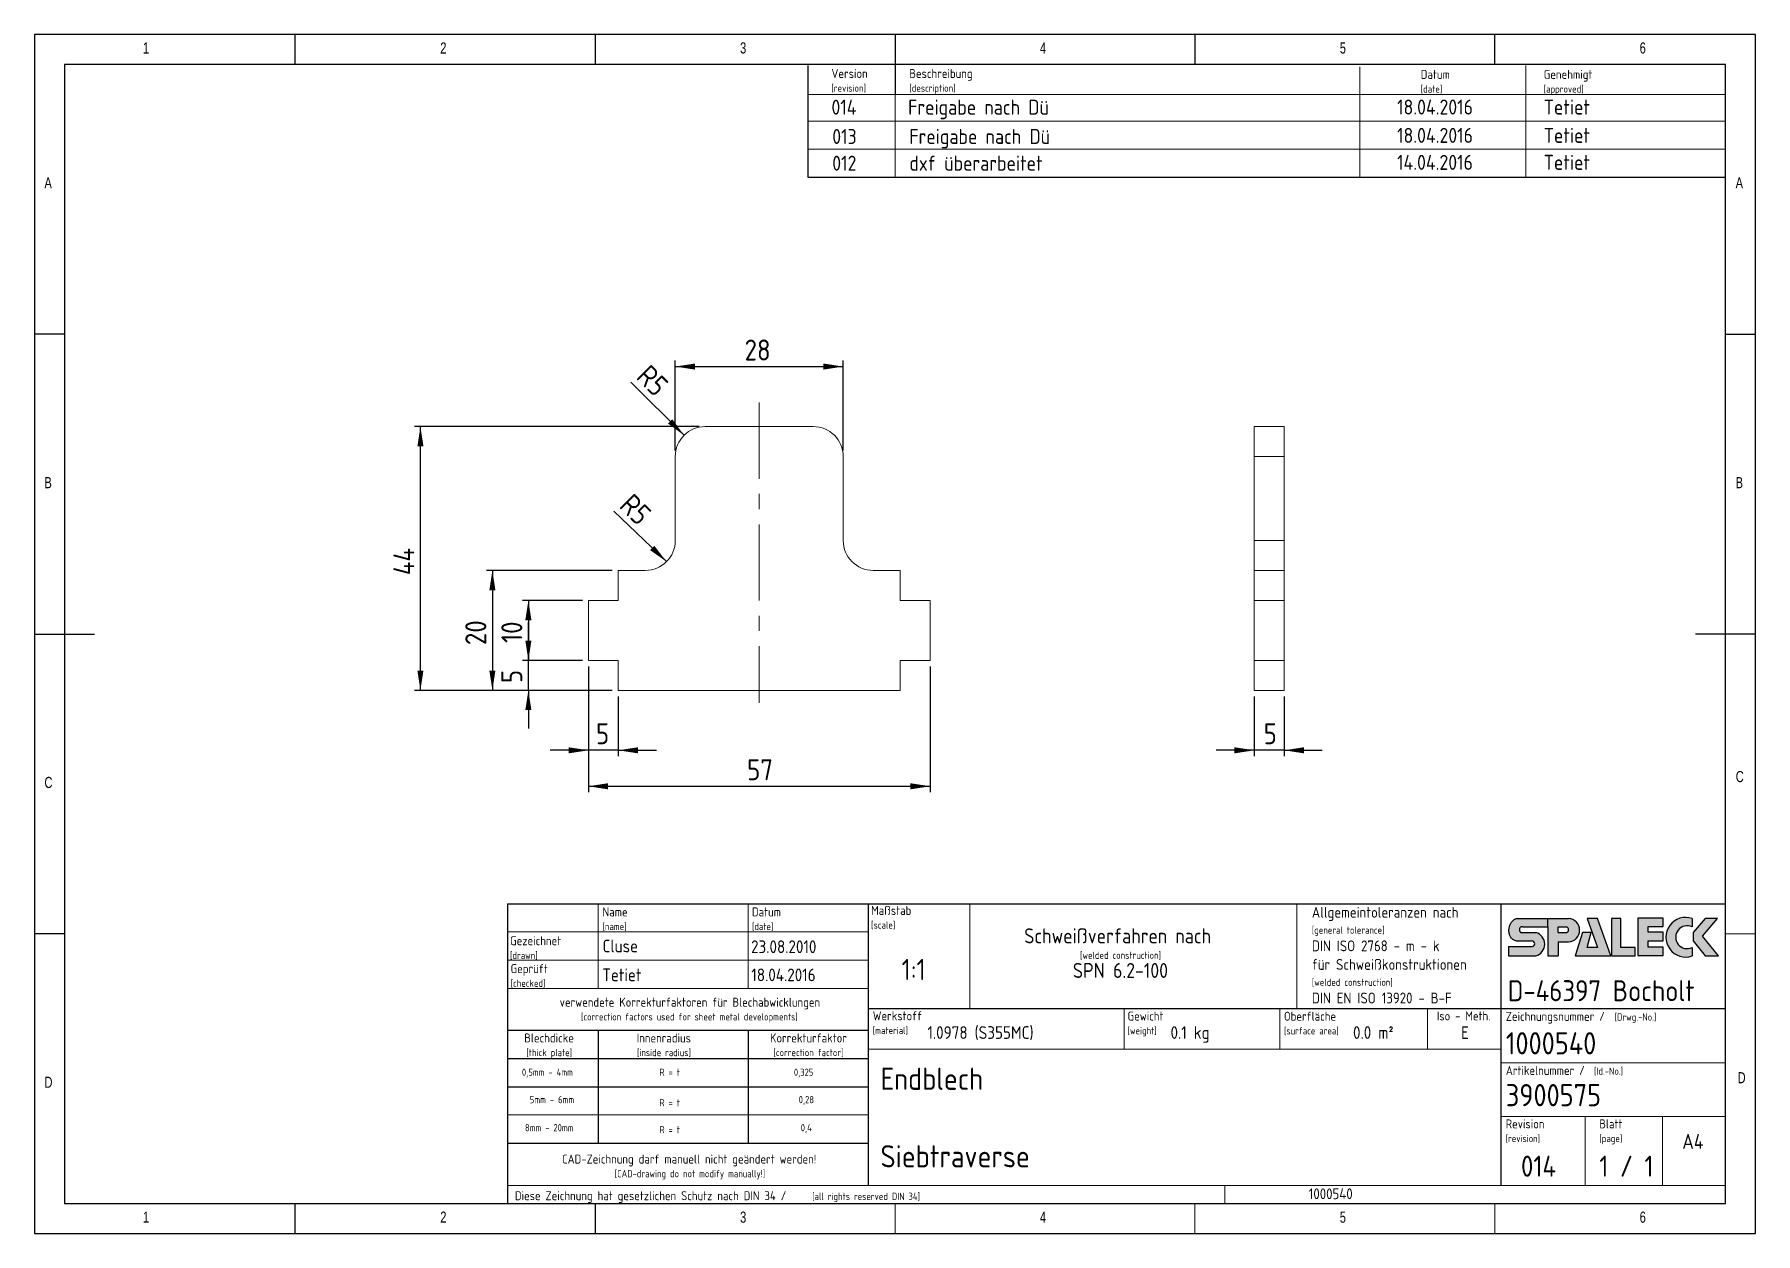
# Model space of a CAD drawing. Header units: millimetres. Extents: x 5 to 292, y 5 to 205.
import ezdxf
from ezdxf.enums import TextEntityAlignment as Align

# ---------------------------------------------------------------- set-up
doc = ezdxf.new("R2010")
doc.units = ezdxf.units.MM
doc.linetypes.add('CENTERX2', pattern=[20.319999999999997, 12.7, -2.54, 2.54, -2.54])
doc.linetypes.add('PHANTOM', pattern=[12.699999999999998, 6.35, -1.27, 1.27, -1.27, 1.27, -1.27])
doc.layers.add('FORMAT', color=7, linetype='Continuous')
doc.layers.add('TEXT', color=174, linetype='Continuous')
doc.styles.add('SLDTEXTSTYLE0', font='ISOCP', dxfattribs={"width": 0.96})
doc.styles.add('SLDTEXTSTYLE1', font='TXT', dxfattribs={"width": 0.75})
doc.dimstyles.new('SLDDIMSTYLE0', dxfattribs={"dimtxt": 3.5, "dimasz": 3.302, "dimexe": 0, "dimexo": 0.0625, "dimgap": 0.875, "dimtad": 1, "dimrnd": 1e-09, "dimzin": 12, "dimdsep": 46, "dimtxsty": 'SLDTEXTSTYLE0', "dimsah": 1, "dimcen": 0.09, "dimadec": 0, "dimazin": 3, "dimtfac": 1, "dimtofl": 0, "dimtmove": 0, "dimatfit": 3, "dimfxl": 1, "dimfrac": 2, "dimtolj": 1, "dimtzin": 12, "dimarcsym": 0})
doc.dimstyles.new('SLDDIMSTYLE1', dxfattribs={"dimtxt": 3.5, "dimasz": 3.302, "dimexe": 0, "dimexo": 0.0625, "dimgap": 0.875, "dimtad": 1, "dimrnd": 1e-09, "dimzin": 12, "dimdsep": 46, "dimtxsty": 'SLDTEXTSTYLE0', "dimsah": 1, "dimcen": 0.09, "dimadec": 0, "dimazin": 3, "dimtfac": 1, "dimtmove": 0, "dimatfit": 0, "dimfxl": 1, "dimfrac": 2, "dimtolj": 1, "dimtzin": 12, "dimarcsym": 0})
doc.dimstyles.new('SLDDIMSTYLE2', dxfattribs={"dimtxt": 3.5, "dimasz": 3.302, "dimexe": 0, "dimexo": 0.0625, "dimgap": 0.875, "dimtad": 1, "dimrnd": 1e-09, "dimzin": 12, "dimdsep": 46, "dimtxsty": 'SLDTEXTSTYLE0', "dimsah": 1, "dimcen": 0, "dimadec": 0, "dimazin": 3, "dimtfac": 1, "dimtofl": 0, "dimtmove": 1, "dimatfit": 3, "dimfxl": 1, "dimfrac": 2, "dimtolj": 1, "dimtzin": 12, "dimarcsym": 0})
doc.dimstyles.new('SLDDIMSTYLE3', dxfattribs={"dimtxt": 3.5, "dimasz": 3.302, "dimexe": 0, "dimexo": 0.0625, "dimgap": 0.875, "dimtad": 1, "dimrnd": 1e-09, "dimzin": 12, "dimdsep": 46, "dimtxsty": 'SLDTEXTSTYLE0', "dimsah": 1, "dimcen": 0, "dimadec": 0, "dimazin": 3, "dimtfac": 1, "dimtofl": 0, "dimtmove": 0, "dimatfit": 3, "dimfxl": 1, "dimfrac": 2, "dimtolj": 1, "dimtzin": 12, "dimarcsym": 0})

msp = doc.modelspace()

# ---------------------------------------------------------------- texts
at = {"layer": 'FORMAT', "char_height": 1.8520833333, "attachment_point": 1, "style": 'SLDTEXTSTYLE1'}
for s, insert in [('1', (23.0833373333, 203.6680164036)), ('2', (72.6666706667, 203.6680164036)), ('3', (122.6666706667, 203.6680164036)), ('4', (172.6666706667, 203.6680164036)), ('5', (222.6666706667, 203.6680164036)), ('6', (272.6666706667, 203.6680164036)), ('A', (6.6666666667, 181.1680164036)), ('A', (288.6666746667, 181.1680164036)), ('B', (6.6666666667, 131.1680164036)), ('B', (288.6666746667, 131.1680164036)), ('C', (6.6666666667, 81.1680164036)), ('C', (288.6926520658, 82.1496220514)), ('D', (289.000415571, 31.9249068629)), ('D', (6.6666666667, 31.1680164036)), ('1', (23.0833373333, 8.6680164036)), ('2', (72.6666706667, 8.6680164036)), ('3', (122.6666706667, 8.6680164036)), ('4', (172.6666706667, 8.6680164036)), ('5', (222.6666706667, 8.6680164036)), ('6', (272.6666706667, 8.6680164036))]:
    msp.add_mtext(s, dxfattribs=dict(at, insert=insert))

# ---------------------------------------------------------------- blocks, each defined once
blk = doc.blocks.new('SW_NOTE_4')
at = {"layer": 'FORMAT', "color": 0, "attachment_point": 1, "style": 'SLDTEXTSTYLE0'}
for s, insert, char_height in [('Geprüft', (0, 1.9336016097), 1.5), ('[checked]', (0, -0.6531187004), 1.2)]:
    blk.add_mtext(s, dxfattribs=dict(at, insert=insert, char_height=char_height))
blk = doc.blocks.new('SW_NOTE_5')
at = {"layer": 'FORMAT', "color": 0, "attachment_point": 1, "style": 'SLDTEXTSTYLE0'}
for s, insert, char_height in [('Name', (0, 1.9336016097), 1.5), ('[name]', (0, -0.6531187004), 1.2)]:
    blk.add_mtext(s, dxfattribs=dict(at, insert=insert, char_height=char_height))
blk = doc.blocks.new('SW_NOTE_6')
at = {"layer": 'FORMAT', "color": 0, "attachment_point": 1, "style": 'SLDTEXTSTYLE0'}
for s, insert, char_height in [('Gezeichnet', (0, 1.9336016097), 1.5), ('[drawn]', (0, -0.6531187004), 1.2)]:
    blk.add_mtext(s, dxfattribs=dict(at, insert=insert, char_height=char_height))
blk = doc.blocks.new('SW_NOTE_7')
at = {"layer": 'FORMAT', "color": 0, "attachment_point": 1, "style": 'SLDTEXTSTYLE0'}
for s, insert, char_height in [('Blatt', (0, 1.9336016097), 1.5), ('[page]', (0, -0.6531187004), 1.2)]:
    blk.add_mtext(s, dxfattribs=dict(at, insert=insert, char_height=char_height))
blk = doc.blocks.new('SW_NOTE_8')
at = {"layer": 'FORMAT', "color": 0, "attachment_point": 1, "style": 'SLDTEXTSTYLE0'}
for s, insert, char_height in [('Maßstab', (0, 1.9336016097), 1.5), ('[scale]', (0, -0.6531187004), 1.2)]:
    blk.add_mtext(s, dxfattribs=dict(at, insert=insert, char_height=char_height))
blk = doc.blocks.new('SW_NOTE_9')
at = {"layer": 'FORMAT', "color": 0, "attachment_point": 1, "style": 'SLDTEXTSTYLE0'}
for s, insert, char_height in [('Datum', (0, 1.9336016097), 1.5), ('[date]', (0, -0.6531187004), 1.2)]:
    blk.add_mtext(s, dxfattribs=dict(at, insert=insert, char_height=char_height))
blk = doc.blocks.new('SW_NOTE_10')
at = {"layer": 'FORMAT', "color": 0, "attachment_point": 1, "style": 'SLDTEXTSTYLE0'}
for s, insert, char_height in [('Allgemeintoleranzen nach', (0, 2.3203219316), 1.8), ('[general tolerance]', (0, -0.9531188892), 1.2), ('DIN ISO 2768 - m - k', (0, -3.2796781016), 1.8), ('für Schweißkonstruktionen', (0, -6.3796781906), 1.8), ('[welded construction]', (0, -9.6531190114), 1.2), ('DIN EN ISO 13920 - B-F', (0, -11.9796782238), 1.8)]:
    blk.add_mtext(s, dxfattribs=dict(at, insert=insert, char_height=char_height))
blk = doc.blocks.new('SW_NOTE_11')
at = {"layer": 'FORMAT', "color": 0, "attachment_point": 1, "style": 'SLDTEXTSTYLE0'}
for s, insert, char_height in [('Zeichnungsnummer /', (0, 1.9336016097), 1.5), ('[Drwg.-No.]', (18.1546881795, 1.6756312786), 1.2)]:
    blk.add_mtext(s, dxfattribs=dict(at, insert=insert, char_height=char_height))
blk = doc.blocks.new('SW_NOTE_12')
at = {"layer": 'FORMAT', "color": 0, "attachment_point": 1, "style": 'SLDTEXTSTYLE0'}
for s, insert, char_height in [('Diese Zeichnung hat gesetzlichen Schutz nach DIN 34 /', (0, 1.9336016097), 1.5), ('[all rights reserved DIN 34]', (49.5750010014, 1.6756312786), 1.2)]:
    blk.add_mtext(s, dxfattribs=dict(at, insert=insert, char_height=char_height))
blk = doc.blocks.new('SW_NOTE_13')
at = {"layer": 'FORMAT', "color": 0, "attachment_point": 2, "style": 'SLDTEXTSTYLE0'}
for s, insert, char_height in [('Innenradius', (4.9921875, 1.9336016097), 1.5), ('[inside radius]', (5.0063273415, -0.6531187004), 1.2)]:
    blk.add_mtext(s, dxfattribs=dict(at, insert=insert, char_height=char_height))
blk = doc.blocks.new('SW_NOTE_14')
at = {"layer": 'FORMAT', "color": 0, "attachment_point": 2, "style": 'SLDTEXTSTYLE0'}
for s, insert, char_height in [('Korrekturfaktor', (7.3125, 1.9336016097), 1.5), ('[correction factor]', (7.3162483789, -0.6531187004), 1.2)]:
    blk.add_mtext(s, dxfattribs=dict(at, insert=insert, char_height=char_height))
blk = doc.blocks.new('SW_NOTE_15')
at = {"layer": 'FORMAT', "color": 0, "attachment_point": 2, "style": 'SLDTEXTSTYLE0'}
for s, insert, char_height in [('Blechdicke', (4.5703125, 1.9336016097), 1.5), ('[thick plate]', (4.5994006075, -0.6531187004), 1.2)]:
    blk.add_mtext(s, dxfattribs=dict(at, insert=insert, char_height=char_height))
blk = doc.blocks.new('SW_NOTE_16')
at = {"layer": 'FORMAT', "color": 0, "attachment_point": 2, "style": 'SLDTEXTSTYLE0'}
for s, insert, char_height in [('verwendete Korrekturfaktoren für Blechabwicklungen', (23.9296875, 1.9336016097), 1.5), ('[correction factors used for sheet metal developments]', (23.8402089626, -0.6531187004), 1.2)]:
    blk.add_mtext(s, dxfattribs=dict(at, insert=insert, char_height=char_height))
blk = doc.blocks.new('SW_NOTE_17')
at = {"layer": 'FORMAT', "color": 0, "attachment_point": 2, "style": 'SLDTEXTSTYLE0'}
for s, insert, char_height in [('CAD-Zeichnung darf manuell nicht geändert werden!', (22.875, 1.9336016097), 1.5), ('[CAD-drawing do not modify manually!]', (23.0097913027, -0.6531187004), 1.2)]:
    blk.add_mtext(s, dxfattribs=dict(at, insert=insert, char_height=char_height))
blk = doc.blocks.new('SW_NOTE_18')
at = {"layer": 'FORMAT', "color": 0, "attachment_point": 1, "style": 'SLDTEXTSTYLE0'}
for s, insert, char_height in [('Artikelnummer /', (0, 1.9336016097), 1.5), ('[Id.-No.]', (14.6921873093, 1.6756312786), 1.2)]:
    blk.add_mtext(s, dxfattribs=dict(at, insert=insert, char_height=char_height))
blk = doc.blocks.new('SW_NOTE_19')
at = {"layer": 'FORMAT', "color": 0, "attachment_point": 1, "style": 'SLDTEXTSTYLE0'}
for s, insert, char_height in [('Revision', (0, 1.9336016097), 1.5), ('[revision]', (0, -0.6531187004), 1.2)]:
    blk.add_mtext(s, dxfattribs=dict(at, insert=insert, char_height=char_height))
blk = doc.blocks.new('SP_SF_V00')
at = {"layer": 'FORMAT'}
h = blk.add_hatch(color=256, dxfattribs=at)
edge = h.paths.add_edge_path(flags=0)
edge.add_line((250.8258824044673, 51.3079581692694), (255.3529243919673, 51.3079581692694))
edge.add_arc((254.8209941919673, 53.25926825051934), 2.022513478536017, 285.2484150964506, 434.7515849035518)
edge.add_line((255.3529243919673, 55.21057833176938), (253.1674536107172, 55.21057833176938))
edge.add_line((253.1674536107172, 55.21057833176938), (253.0995479794674, 55.20511439426939))
edge.add_line((253.0995479794674, 55.20511439426939), (253.0363290294673, 55.20433325676937))
edge.add_line((253.0363290294673, 55.20433325676937), (252.9777888544674, 55.20823491926934))
edge.add_line((252.9777888544674, 55.20823491926934), (252.9239314794675, 55.21682326301939))
edge.add_line((252.9239314794675, 55.21682326301939), (252.8747606419674, 55.23009038176934))
edge.add_line((252.8747606419674, 55.23009038176934), (252.8302687232172, 55.24804418176938))
edge.add_line((252.8302687232172, 55.24804418176938), (252.7904634857171, 55.27067675676941))
edge.add_line((252.7904634857171, 55.27067675676941), (252.7553370232173, 55.29799601301936))
edge.add_line((252.7553370232173, 55.29799601301936), (252.7248972419675, 55.32999806926934))
edge.add_line((252.7248972419675, 55.32999806926934), (252.6991402607172, 55.36668278176942))
edge.add_line((252.6991402607172, 55.36668278176942), (252.6780659357172, 55.41226518801938))
edge.add_line((252.6780659357172, 55.41226518801938), (252.6616742669673, 55.46908841301939))
edge.add_line((252.6616742669673, 55.46908841301939), (252.6499694232175, 55.53433754426932))
edge.add_line((252.6499694232175, 55.53433754426932), (252.6429433544673, 55.6052090255194))
edge.add_line((252.6429433544673, 55.6052090255194), (252.6406000857172, 55.67889168176936))
edge.add_line((252.6406000857172, 55.67889168176936), (252.6429433544673, 55.75257448176933))
edge.add_line((252.6429433544673, 55.75257448176933), (252.6499694232175, 55.8234459630194))
edge.add_line((252.6499694232175, 55.8234459630194), (252.6616742669673, 55.88869509426934))
edge.add_line((252.6616742669673, 55.88869509426934), (252.6780659357172, 55.94551831926935))
edge.add_line((252.6780659357172, 55.94551831926935), (252.6991402607172, 55.99110072551942))
edge.add_line((252.6991402607172, 55.99110072551942), (252.7248972419675, 56.02778543801938))
edge.add_line((252.7248972419675, 56.02778543801938), (252.7553370232173, 56.05978749426936))
edge.add_line((252.7553370232173, 56.05978749426936), (252.7904634857171, 56.08710675051937))
edge.add_line((252.7904634857171, 56.08710675051937), (252.8302687232172, 56.10973932551939))
edge.add_line((252.8302687232172, 56.10973932551939), (252.8747606419674, 56.12769312551939))
edge.add_line((252.8747606419674, 56.12769312551939), (252.9239314794675, 56.14096024426933))
edge.add_line((252.9239314794675, 56.14096024426933), (252.9777888544674, 56.14954858801939))
edge.add_line((252.9777888544674, 56.14954858801939), (253.0363290294674, 56.15345010676935))
edge.add_line((253.0363290294674, 56.15345010676935), (253.0995479794674, 56.15266911301934))
edge.add_line((253.0995479794674, 56.15266911301934), (253.1674536107172, 56.14720517551934))
edge.add_line((253.1674536107172, 56.14720517551934), (257.3822866982173, 56.14720517551934))
edge.add_line((257.3822866982173, 56.14720517551934), (257.3822866982173, 57.55214953801939))
edge.add_line((257.3822866982173, 57.55214953801939), (252.2308267669672, 57.55214953801939))
edge.add_line((252.2308267669672, 57.55214953801939), (252.1160896857172, 57.51780809426938))
edge.add_line((252.1160896857172, 57.51780809426938), (252.0060355482173, 57.47721783801934))
edge.add_line((252.0060355482173, 57.47721783801934), (251.9006639232174, 57.43038638801939))
edge.add_line((251.9006639232174, 57.43038638801939), (251.7999791232172, 57.37731015051939))
edge.add_line((251.7999791232172, 57.37731015051939), (251.7039730982172, 57.31799286301936))
edge.add_line((251.7039730982172, 57.31799286301936), (251.6126498732173, 57.25242647551939))
edge.add_line((251.6126498732173, 57.25242647551939), (251.5260131857172, 57.18061932551939))
edge.add_line((251.5260131857172, 57.18061932551939), (251.4440592982173, 57.10256710051937))
edge.add_line((251.4440592982173, 57.10256710051937), (251.3667882107175, 57.01826980051931))
edge.add_line((251.3667882107175, 57.01826980051931), (251.2941997794672, 56.92773159426938))
edge.add_line((251.2941997794672, 56.92773159426938), (251.2248865482173, 56.82813713801941))
edge.add_line((251.2248865482173, 56.82813713801941), (251.1580752857173, 56.71792430051929))
edge.add_line((251.1580752857173, 56.71792430051929), (251.0946977794674, 56.59897246926929))
edge.add_line((251.0946977794674, 56.59897246926929), (251.0356896982172, 56.47315312551941))
edge.add_line((251.0356896982172, 56.47315312551941), (250.9819868544673, 56.34233775051938))
edge.add_line((250.9819868544673, 56.34233775051938), (250.9345329669671, 56.20839796926939))
edge.add_line((250.9345329669671, 56.20839796926939), (250.8942559419675, 56.07321316926932))
edge.add_line((250.8942559419675, 56.07321316926932), (250.8620992107172, 55.93865080676933))
edge.add_line((250.8620992107172, 55.93865080676933), (250.8389948482174, 55.80658653176932))
edge.add_line((250.8389948482174, 55.80658653176932), (250.8258824044673, 55.67889168176936))
edge.add_line((250.8258824044673, 55.67889168176936), (250.8219807419673, 55.55119697551939))
edge.add_line((250.8219807419673, 55.55119697551939), (250.8258824044673, 55.41913255676938))
edge.add_line((250.8258824044673, 55.41913255676938), (250.8375912732174, 55.2845703380194))
edge.add_line((250.8375912732174, 55.2845703380194), (250.8571033232173, 55.14938553801932))
edge.add_line((250.8571033232173, 55.14938553801932), (250.8844225794672, 55.01544575676935))
edge.add_line((250.8844225794672, 55.01544575676935), (250.9195451607172, 54.88463038176943))
edge.add_line((250.9195451607172, 54.88463038176943), (250.9624748044673, 54.75881103801932))
edge.add_line((250.9624748044673, 54.75881103801932), (251.0132077732173, 54.63985920676932))
edge.add_line((251.0132077732173, 54.63985920676932), (251.0717479482173, 54.52965025051942))
edge.add_line((251.0717479482173, 54.52965025051942), (251.1380913044673, 54.43005191301935))
edge.add_line((251.1380913044673, 54.43005191301935), (251.2122420107171, 54.33951370676941))
edge.add_line((251.2122420107171, 54.33951370676941), (251.2941997794672, 54.25521640676938))
edge.add_line((251.2941997794672, 54.25521640676938), (251.3839569919672, 54.1771641817694))
edge.add_line((251.3839569919672, 54.1771641817694), (251.481525148217, 54.10535688801939))
edge.add_line((251.481525148217, 54.10535688801939), (251.5868927482173, 54.03979064426941))
edge.add_line((251.5868927482173, 54.03979064426941), (251.7000714357174, 53.98047335676942))
edge.add_line((251.7000714357174, 53.98047335676942), (251.8210534482172, 53.92739697551934))
edge.add_line((251.8210534482172, 53.92739697551934), (251.9498386419672, 53.8805656692694))
edge.add_line((251.9498386419672, 53.8805656692694), (252.0864310419674, 53.83997929426936))
edge.add_line((252.0864310419674, 53.83997929426936), (252.2308267669672, 53.80563396926934))
edge.add_line((252.2308267669672, 53.80563396926934), (254.7285024232172, 53.80563396926934))
edge.add_arc((254.7002495107172, 53.33732047551936), 0.4691649555252893, -86.54758393289899, 86.54758393289728, ccw=False)
edge.add_line((254.7285024232172, 52.86900698176937), (250.8258824044673, 52.86900698176937))
edge.add_line((250.8258824044673, 52.86900698176937), (250.8258824044673, 51.3079581692694))
h = blk.add_hatch(color=256, dxfattribs=at)
edge = h.paths.add_edge_path(flags=0)
edge.add_line((259.0994359357174, 53.64952951926931), (260.8165893498421, 53.64952951926931))
edge.add_arc((260.7093718271548, 55.60083952842803), 1.954253399386604, 273.1450361254262, 446.8549641058011)
edge.add_line((260.8165893419673, 57.55214953801939), (257.3822866982173, 57.55214953801939))
edge.add_line((257.3822866982173, 57.55214953801939), (257.3822866982173, 56.14720517551934))
edge.add_line((257.3822866982173, 56.14720517551934), (257.3822866982173, 51.3079581692694))
edge.add_line((257.3822866982173, 51.3079581692694), (259.0994359357174, 51.3079581692694))
edge.add_line((259.0994359357174, 51.3079581692694), (259.0994359357174, 53.64952951926931))
edge = h.paths.add_edge_path(flags=0)
edge.add_arc((260.3154288045279, 55.67889174358191), 0.5049951669579607, -68.02728866551018, 68.02729476797651, ccw=False)
edge.add_line((260.5043802982171, 55.21057833176938), (259.0994359357174, 55.21057833176938))
edge.add_line((259.0994359357174, 55.21057833176938), (259.0994359357174, 56.14720517551934))
edge.add_line((259.0994359357174, 56.14720517551934), (260.5043802483379, 56.14720517551934))
for points in [[(265.6558402294674, 52.71290253176934), (263.9386869669675, 52.71290253176934), (264.5631049107172, 55.21057833176938), (263.1581605482173, 55.21057833176938), (261.9093246607172, 51.3079581692694), (267.8413069857174, 51.3079581692694), (265.6558402294674, 57.55214953801939), (263.9386869669675, 57.55214953801939)], [(269.5584602482174, 52.71290253176934), (269.5584602482174, 57.55214953801939), (267.9974114357172, 57.55214953801939), (267.9974114357172, 51.3079581692694), (271.9000315982173, 51.3079581692694), (271.9000315982173, 52.71290253176934)], [(276.5831740107173, 56.19338089776608), (276.5831740107173, 57.59832526026614), (272.3683449482172, 57.59832526026614), (272.3683449482172, 51.35413389151615), (276.5831740107173, 51.35413389151615), (276.5831740107173, 52.75907825401609), (274.0854983544675, 52.75907825401609), (274.0854983544675, 53.85180969151608), (276.5831740107173, 53.85180969151608), (276.5831740107173, 55.25675405401613), (274.0854983544675, 55.25675405401613), (274.0854983544675, 56.19338089776608)], [(285.7933585544673, 51.3079581692694), (283.1395783044674, 54.58615636301938), (285.6372541044672, 57.55214953801939), (283.6078917982173, 57.55214953801939), (281.5785294919674, 55.21057833176938), (281.5785294919674, 53.80563396926934), (283.6078917982173, 51.3079581692694)]]:
    blk.add_hatch(color=256, dxfattribs=at).paths.add_polyline_path(points, flags=0)
h = blk.add_hatch(color=256, dxfattribs=at)
edge = h.paths.add_edge_path(flags=0)
edge.add_arc((280.5883373953667, 54.43005386440329), 1.909007831670189, 64.09233737111163, 295.9076611507719, ccw=False)
edge.add_line((281.4224250862663, 56.14720517551934), (281.4224250862663, 57.55214953801939))
edge.add_arc((280.345910926617, 54.43005386128168), 3.302478486020771, 70.97555120033014, 289.0244479867085)
edge.add_line((281.4224250419674, 51.3079581692694), (281.4224250419674, 52.71290253176934))
at = {"color": 7, "linetype": 'Continuous', "lineweight": 0}
for p, q in [((144, 35.7456962484), (147.545987416, 35.7456962484)), ((144, 35.7456962484), (144, 32.5985617745)), ((144, 13), (144, 16.327419165)), ((144, 13), (147.545987416, 13))]:
    blk.add_line(p, q, dxfattribs=at)
at = {"layer": 'FORMAT', "linetype": 'Continuous', "lineweight": 30}
for q in [(287, 60), (83.8941339061, 10)]:
    blk.add_line((83.8941339061, 60), q, dxfattribs=at)
at = {"layer": 'FORMAT', "lineweight": 0}
for p, q in [((99.0182427852, 60), (99.0182427852, 45.9)), ((124, 60), (124, 45.9)), ((161, 60), (161, 42.5)), ((215.5, 60), (215.5, 42.5)), ((83.8941339061, 55.3), (144, 55.3)), ((83.8941339061, 50.6), (144, 50.6)), ((83.8941339061, 45.9), (144, 45.9)), ((186.7225821465, 42.5), (186.7225821465, 35.7456962484)), ((212.6921462062, 42.5), (212.6921462062, 35.7456962484)), ((237.2706288831, 42.5), (237.2706288831, 35.7456962484)), ((249.5, 35.7456962484), (144, 35.7456962484)), ((249.5, 33.5), (287, 33.5)), ((83.8941339061, 24.8), (144, 24.8)), ((249.5, 24.5), (287, 24.5)), ((263.5755688501, 24.5), (263.5755688501, 13)), ((276.5, 24.5), (276.5, 13)), ((83.8941339061, 13), (287, 13)), ((203.5, 13), (203.5, 10))]:
    blk.add_line(p, q, dxfattribs=at)
at = {"layer": 'FORMAT', "lineweight": 30}
for p, q in [((144, 60), (144, 13)), ((249.5, 60), (249.5, 13)), ((257.3822866982, 56.1472051755), (257.3822866982, 57.552149538)), ((287, 42.5), (144, 42.5))]:
    blk.add_line(p, q, dxfattribs=at)
at = {"layer": 'FORMAT', "color": 7, "linetype": 'Continuous', "lineweight": 30}
for p, q in [((251.9006639232, 57.430386388), (251.7999791232, 57.3773101505)), ((252.0060355482, 57.477217838), (251.9006639232, 57.430386388)), ((252.1160896857, 57.5178080943), (252.0060355482, 57.477217838)), ((252.230826767, 57.552149538), (252.1160896857, 57.5178080943)), ((252.230826767, 57.552149538), (260.816589342, 57.552149538)), ((265.6558402295, 57.552149538), (263.938686967, 57.552149538)), ((263.938686967, 57.552149538), (265.6558402295, 52.7129025318)), ((267.8413069857, 51.3079581693), (265.6558402295, 57.552149538)), ((267.9974114357, 57.552149538), (267.9974114357, 51.3079581693)), ((269.5584602482, 57.552149538), (267.9974114357, 57.552149538)), ((269.5584602482, 52.7129025318), (269.5584602482, 57.552149538)), ((272.3683449482, 57.5983252603), (272.3683449482, 51.3541338915)), ((276.5831740107, 57.5983252603), (272.3683449482, 57.5983252603)), ((276.5831740107, 56.1933808978), (276.5831740107, 57.5983252603)), ((281.4224250863, 57.552149538), (281.4224250863, 56.1472051755)), ((283.6078917982, 57.552149538), (281.578529492, 55.2105783318)), ((283.1395783045, 54.586156363), (285.6372541045, 57.552149538)), ((285.6372541045, 57.552149538), (283.6078917982, 57.552149538)), ((250.8258824045, 55.6788916818), (250.821980742, 55.5511969755)), ((250.821980742, 55.5511969755), (250.8258824045, 55.4191325568)), ((250.8389948482, 55.8065865318), (250.8258824045, 55.6788916818)), ((250.8258824045, 55.4191325568), (250.8375912732, 55.284570338)), ((250.8375912732, 55.284570338), (250.8571033232, 55.149385538)), ((250.8620992107, 55.9386508068), (250.8389948482, 55.8065865318)), ((250.8571033232, 55.149385538), (250.8844225795, 55.0154457568)), ((250.894255942, 56.0732131693), (250.8620992107, 55.9386508068)), ((250.8844225795, 55.0154457568), (250.9195451607, 54.8846303818)), ((250.934532967, 56.2083979693), (250.894255942, 56.0732131693)), ((250.9195451607, 54.8846303818), (250.9624748045, 54.758811038)), ((250.9819868545, 56.3423377505), (250.934532967, 56.2083979693)), ((250.9624748045, 54.758811038), (251.0132077732, 54.6398592068)), ((251.0356896982, 56.4731531255), (250.9819868545, 56.3423377505)), ((251.0132077732, 54.6398592068), (251.0717479482, 54.5296502505)), ((251.0946977795, 56.5989724693), (251.0356896982, 56.4731531255)), ((251.1580752857, 56.7179243005), (251.0946977795, 56.5989724693)), ((251.2248865482, 56.828137138), (251.1580752857, 56.7179243005)), ((251.2941997795, 56.9277315943), (251.2248865482, 56.828137138)), ((251.3667882107, 57.0182698005), (251.2941997795, 56.9277315943)), ((251.4440592982, 57.1025671005), (251.3667882107, 57.0182698005)), ((251.5260131857, 57.1806193255), (251.4440592982, 57.1025671005)), ((251.6126498732, 57.2524264755), (251.5260131857, 57.1806193255)), ((251.7039730982, 57.317992863), (251.6126498732, 57.2524264755)), ((251.7999791232, 57.3773101505), (251.7039730982, 57.317992863)), ((252.6429433545, 55.7525744818), (252.6406000857, 55.6788916818)), ((252.6406000857, 55.6788916818), (252.6429433545, 55.6052090255)), ((252.6499694232, 55.823445963), (252.6429433545, 55.7525744818)), ((252.6429433545, 55.6052090255), (252.6499694232, 55.5343375443)), ((252.661674267, 55.8886950943), (252.6499694232, 55.823445963)), ((252.6499694232, 55.5343375443), (252.661674267, 55.469088413)), ((252.6780659357, 55.9455183193), (252.661674267, 55.8886950943)), ((252.661674267, 55.469088413), (252.6780659357, 55.412265188)), ((252.6991402607, 55.9911007255), (252.6780659357, 55.9455183193)), ((252.6780659357, 55.412265188), (252.6991402607, 55.3666827818)), ((252.724897242, 56.027785438), (252.6991402607, 55.9911007255)), ((252.6991402607, 55.3666827818), (252.724897242, 55.3299980693)), ((252.7553370232, 56.0597874943), (252.724897242, 56.027785438)), ((252.724897242, 55.3299980693), (252.7553370232, 55.297996013)), ((252.7904634857, 56.0871067505), (252.7553370232, 56.0597874943)), ((252.7553370232, 55.297996013), (252.7904634857, 55.2706767568)), ((252.8302687232, 56.1097393255), (252.7904634857, 56.0871067505)), ((252.7904634857, 55.2706767568), (252.8302687232, 55.2480441818)), ((252.874760642, 56.1276931255), (252.8302687232, 56.1097393255)), ((252.8302687232, 55.2480441818), (252.874760642, 55.2300903818)), ((252.9239314795, 56.1409602443), (252.874760642, 56.1276931255)), ((252.874760642, 55.2300903818), (252.9239314795, 55.216823263)), ((252.9777888545, 56.149548588), (252.9239314795, 56.1409602443)), ((252.9239314795, 55.216823263), (252.9777888545, 55.2082349193)), ((253.0363290295, 56.1534501068), (252.9777888545, 56.149548588)), ((252.9777888545, 55.2082349193), (253.0363290295, 55.2043332568)), ((253.0995479795, 56.152669113), (253.0363290295, 56.1534501068)), ((253.0363290295, 55.2043332568), (253.0995479795, 55.2051143943)), ((253.1674536107, 56.1472051755), (253.0995479795, 56.152669113)), ((253.0995479795, 55.2051143943), (253.1674536107, 55.2105783318)), ((253.1674536107, 56.1472051755), (257.3822866982, 56.1472051755)), ((253.1674536107, 55.2105783318), (255.352924392, 55.2105783318)), ((257.3822866982, 56.1472051755), (257.3822866982, 51.3079581693)), ((259.0994359357, 55.2105783318), (259.0994359357, 56.1472051755)), ((259.0994359357, 56.1472051755), (260.5043802483, 56.1472051755)), ((259.0994359357, 55.2105783318), (260.5043802982, 55.2105783318)), ((263.1581605482, 55.2105783318), (261.9093246607, 51.3079581693)), ((264.5631049107, 55.2105783318), (263.1581605482, 55.2105783318)), ((263.938686967, 52.7129025318), (264.5631049107, 55.2105783318)), ((274.0854983545, 55.256754054), (274.0854983545, 56.1933808978)), ((274.0854983545, 56.1933808978), (276.5831740107, 56.1933808978)), ((276.5831740107, 55.256754054), (274.0854983545, 55.256754054)), ((276.5831740107, 53.8518096915), (276.5831740107, 55.256754054)), ((281.578529492, 55.2105783318), (281.578529492, 53.8056339693)), ((285.7933585545, 51.3079581693), (283.1395783045, 54.586156363)), ((250.8258824045, 52.8690069818), (250.8258824045, 51.3079581693)), ((250.8258824045, 52.8690069818), (254.7285024232, 52.8690069818)), ((251.0717479482, 54.5296502505), (251.1380913045, 54.430051913)), ((251.1380913045, 54.430051913), (251.2122420107, 54.3395137068)), ((251.2122420107, 54.3395137068), (251.2941997795, 54.2552164068)), ((251.2941997795, 54.2552164068), (251.383956992, 54.1771641818)), ((251.383956992, 54.1771641818), (251.4815251482, 54.105356888)), ((251.4815251482, 54.105356888), (251.5868927482, 54.0397906443)), ((251.5868927482, 54.0397906443), (251.7000714357, 53.9804733568)), ((251.7000714357, 53.9804733568), (251.8210534482, 53.9273969755)), ((251.8210534482, 53.9273969755), (251.949838642, 53.8805656693)), ((251.949838642, 53.8805656693), (252.086431042, 53.8399792943)), ((252.086431042, 53.8399792943), (252.230826767, 53.8056339693)), ((252.230826767, 53.8056339693), (254.7285024232, 53.8056339693)), ((259.0994359357, 53.6495295193), (259.0994359357, 51.3079581693)), ((259.0994359357, 53.6495295193), (260.8165893498, 53.6495295193)), ((265.6558402295, 52.7129025318), (263.938686967, 52.7129025318)), ((271.9000315982, 52.7129025318), (269.5584602482, 52.7129025318)), ((271.9000315982, 51.3079581693), (271.9000315982, 52.7129025318)), ((274.0854983545, 52.759078254), (274.0854983545, 53.8518096915)), ((274.0854983545, 53.8518096915), (276.5831740107, 53.8518096915)), ((276.5831740107, 52.759078254), (274.0854983545, 52.759078254)), ((276.5831740107, 51.3541338915), (276.5831740107, 52.759078254)), ((281.422425042, 52.7129025318), (281.422425042, 51.3079581693)), ((281.578529492, 53.8056339693), (283.6078917982, 51.3079581693)), ((250.8258824045, 51.3079581693), (255.352924392, 51.3079581693)), ((257.3822866982, 51.3079581693), (259.0994359357, 51.3079581693)), ((261.9093246607, 51.3079581693), (267.8413069857, 51.3079581693)), ((267.9974114357, 51.3079581693), (271.9000315982, 51.3079581693)), ((272.3683449482, 51.3541338915), (276.5831740107, 51.3541338915)), ((283.6078917982, 51.3079581693), (285.7933585545, 51.3079581693))]:
    blk.add_line(p, q, dxfattribs=at)
at = {"layer": 'FORMAT', "linetype": 'PHANTOM', "lineweight": 0}
for p, q in [((287, 10), (287, 60)), ((83.8941339061, 10), (287, 10))]:
    blk.add_line(p, q, dxfattribs=at)
at = {"layer": 'FORMAT'}
for p, q in [((83.8941339061, 38.9), (144, 38.9)), ((99.0182427852, 38.9), (99.0182427852, 20.1)), ((124, 38.9), (124, 20.1)), ((83.8941339061, 34.2), (144, 34.2)), ((83.8941339061, 29.5), (144, 29.5)), ((83.8941339061, 20.1), (144, 20.1))]:
    blk.add_line(p, q, dxfattribs=at)
at = {"layer": 'FORMAT', "color": 7, "linetype": 'Continuous', "lineweight": 30}
for centre, radius, start, end in [((260.7093718272, 55.6008395284), 1.954253399386628, 273.1450361254, 86.8549641058), ((280.3459109266, 54.4300538613), 3.302478486020799, 70.9755512003, 289.0244479867), ((254.820994192, 53.2592682505), 2.022513478536067, 285.2484150965, 74.7515849036), ((260.3154288045, 55.6788917436), 0.5049951669579645, 291.9727113345, 68.027294768), ((280.5883373954, 54.4300538644), 1.909007831670256, 64.0923373711, 295.9076611508), ((254.7002495107, 53.3373204755), 0.4691649555252943, 273.4524160671, 86.5475839329)]:
    blk.add_arc(centre, radius, start, end, dxfattribs=at)
at = {"layer": 'FORMAT', "color": 7}
for name, p in [('SW_NOTE_5', (99.731642096, 57.4664461877)), ('SW_NOTE_9', (124.6474596599, 57.4664461877)), ('SW_NOTE_8', (144.5259065258, 57.7124270372)), ('SW_NOTE_10', (218.0073224386, 57.1679496311)), ('SW_NOTE_6', (84.308808961, 52.6573600979)), ('SW_NOTE_4', (84.4023435926, 48.0045576118)), ('SW_NOTE_16', (90.3675541366, 42.4049096548)), ('SW_NOTE_11', (250.3510071955, 40.0446701898)), ('SW_NOTE_15', (86.251275297, 36.4419310882)), ('SW_NOTE_13', (104.9652183652, 36.4419310882)), ('SW_NOTE_14', (126.7577870089, 36.4419310882)), ('SW_NOTE_18', (250.3605515549, 31.0218223762)), ('SW_NOTE_19', (250.3282389867, 22.1125019002)), ('SW_NOTE_7', (265.9492345861, 22.1125019002)), ('SW_NOTE_17', (91.2995875107, 16.2441989686)), ('SW_NOTE_12', (85.1134267932, 10.1351418887))]:
    blk.add_blockref(name, p, dxfattribs=at)
at = {"layer": 'FORMAT', "style": 'SLDTEXTSTYLE0'}
for s, insert, char_height, attachment_point in [('D-46397 Bocholt', (250.6782128177, 47.2541353704), 3.5, 1), ('Iso - Meth.', (238.8487034198, 42.0504620181), 1.5, 1), ('E', (243.5446277756, 39.5634575357), 2.1166666667, 2), ('0,5mm - 4mm', (86.2900769894, 32.5061080992), 1.2, 1), ('R = t', (109.2303995128, 32.5061080992), 1.2, 1), ('0,325', (131.6382034487, 32.5061080992), 1.2, 1), ('5mm - 6mm', (87.5946606134, 27.9392957601), 1.2, 1), ('R = t', (109.2303995128, 27.4274174214), 1.2, 1), ('0,28', (132.4407033894, 27.9392957601), 1.2, 1), ('8mm - 20mm', (86.7923681249, 23.2613072165), 1.2, 1), ('0,4', (132.7820575602, 23.2613072165), 1.2, 1), ('R = t', (109.2303995128, 22.9322425701), 1.2, 1)]:
    blk.add_mtext(s, dxfattribs=dict(at, insert=insert, char_height=char_height, attachment_point=attachment_point))
at = {"layer": 'FORMAT', "color": 7, "style": 'SLDTEXTSTYLE0', "width": 0.96}
for tag, height, p in [('AUTOATTR9_0', 2.5, (170.0442953451, 52.6573601561)), ('AUTOATTR250', 2.1166666667, (99.731642096, 51.2711229333)), ('AUTOATTR251', 2.1166666667, (124.4997874202, 51.1508034059)), ('AUTOATTR9_1', 1.2, (179.349634186, 50.4573601098)), ('AUTOATTR252', 2.1166666667, (99.6906008108, 46.4543779398)), ('AUTOATTR253', 2.1166666667, (124.5449025633, 46.4543779398)), ('AUTOATTR15', 3.5, (149.6087214027, 46.2504154454)), ('AUTOATTR9_2', 2.5, (178.154322174, 46.884443556)), ('MATERIAL_0', 1.5, (144.7991741775, 40.1201223938)), ('WERKSTOFF99_0', 1.5, (187.2764397118, 40.0809478694)), ('WERKSTOFF_0', 1.5, (213.3621454786, 40.0510410265)), ('MATERIAL_1', 1.2, (144.7991741775, 37.9201224057)), ('AUTOATTR150', 2.1166666667, (153.9040237826, 36.8349309945)), ('WERKSTOFF99_1', 1.2, (187.2764397118, 37.8809478813)), ('AUTOATTR99', 2.1166666667, (194.4455781892, 36.8349309945)), ('WERKSTOFF_1', 1.2, (213.3621454786, 37.8510410385)), ('AUTOATTR13', 2.1166666667, (224.8730303669, 36.8349309945)), ('AUTOATTR1250', 3.7041666667, (250.3605515549, 33.7773551464)), ('AUTOATTR2500', 3.7041666667, (146.0827411477, 27.8550394286)), ('AUTOATTR102', 3.7041666667, (250.3605515549, 25.1261840352)), ('AUTOATTR20', 2.5, (279.7697370617, 18.3756500176)), ('AUTOATTR2700', 3.7041666667, (146.0827411477, 14.9282071491)), ('AUTOATTR700', 3.5, (252.883020091, 13.4423278456)), ('AUTOATTR10', 3.5, (265.9492345861, 13.4423278456)), ('AUTOATTR16', 1.8, (217.4904462645, 10.197505037))]:
    blk.add_attdef(tag, text='', height=height, dxfattribs=at).set_placement(p, align=Align.BOTTOM_LEFT)
at = {"layer": 'FORMAT', "color": 7}
blk.add_attdef('AUTOATTR2600', (0, 0), '', height=1, dxfattribs=at)
blk = doc.blocks.new('SW_NOTE_0')
at = {"layer": 'FORMAT', "color": 0, "attachment_point": 1, "style": 'SLDTEXTSTYLE0'}
for s, insert, char_height in [('Version', (0, 1.9336016097), 1.5), ('[revision]', (0, -0.6531187004), 1.2)]:
    blk.add_mtext(s, dxfattribs=dict(at, insert=insert, char_height=char_height))
blk = doc.blocks.new('SW_NOTE_1')
at = {"layer": 'FORMAT', "color": 0, "attachment_point": 1, "style": 'SLDTEXTSTYLE0'}
for s, insert, char_height in [('Datum', (0, 1.9336016097), 1.5), ('[date]', (0, -0.6531187004), 1.2)]:
    blk.add_mtext(s, dxfattribs=dict(at, insert=insert, char_height=char_height))
blk = doc.blocks.new('SW_NOTE_2')
at = {"layer": 'FORMAT', "color": 0, "attachment_point": 1, "style": 'SLDTEXTSTYLE0'}
for s, insert, char_height in [('Beschreibung', (0, 1.9336016097), 1.5), ('[description]', (0, -0.6531187004), 1.2)]:
    blk.add_mtext(s, dxfattribs=dict(at, insert=insert, char_height=char_height))
blk = doc.blocks.new('SW_NOTE_3')
at = {"layer": 'FORMAT', "color": 0, "attachment_point": 1, "style": 'SLDTEXTSTYLE0'}
for s, insert, char_height in [('Genehmigt', (0, 1.9336016097), 1.5), ('[approved]', (0, -0.6531187004), 1.2)]:
    blk.add_mtext(s, dxfattribs=dict(at, insert=insert, char_height=char_height))
blk = doc.blocks.new('Block_RevTable')
at = {"layer": 'FORMAT', "lineweight": 30}
for p, q in [((1025.9433581803, 830.8713966768), (1025.9433581803, 812.2442619502)), ((1025.9433581803, 812.2442619502), (1179.0161042353, 812.2442619502))]:
    blk.add_line(p, q, dxfattribs=at)
at = {"layer": 'FORMAT', "lineweight": 0}
for p, q in [((1040.5207618124, 830.8713966768), (1040.5207618124, 812.2940858374)), ((1118.0126593279, 830.6420825615), (1118.0126593279, 812.2442619502)), ((1145.6815644788, 830.8713966768), (1145.6815644788, 812.2442619502)), ((1025.9433581803, 826.0117076881), (1178.9564546194, 826.0117076881)), ((1025.9433581803, 821.5578293135), (1178.9564546194, 821.5578293135)), ((1025.9433581803, 816.913887058), (1178.9564546194, 816.913887058))]:
    blk.add_line(p, q, dxfattribs=at)
at = {"layer": 'FORMAT', "color": 7}
for name, p in [('SW_NOTE_0', (1029.8959231237, 828.3450132174)), ('SW_NOTE_2', (1042.8841724964, 828.3450132174)), ('SW_NOTE_1', (1128.1604643349, 828.2023231679)), ('SW_NOTE_3', (1148.671364536, 828.2023231679))]:
    blk.add_blockref(name, p, dxfattribs=at)
at = {"layer": 'TEXT', "color": 174, "style": 'SLDTEXTSTYLE0', "width": 0.96}
for tag, p in [('AUTOATTR1', (1029.8959231237, 821.9122928291)), ('AUTOATTR6', (1042.6786422984, 821.9122928291)), ('AUTOATTR7', (1124.2095185094, 821.9323088973)), ('AUTOATTR10', (1148.671364536, 821.9323088973)), ('AUTOATTR3', (1030.0294558957, 817.0266226153)), ('AUTOATTR4', (1042.8841724964, 817.0266226153)), ('AUTOATTR8', (1124.2095185094, 817.2089948286)), ('AUTOATTR11', (1148.671364536, 817.2089948286)), ('AUTOATTR2', (1030.0294558957, 812.5717593117)), ('AUTOATTR5', (1042.8841724964, 812.5717593117)), ('AUTOATTR9', (1124.2095185094, 812.7078421686)), ('AUTOATTR12', (1148.671364536, 812.7078421686))]:
    blk.add_attdef(tag, text='', height=2.5, dxfattribs=at).set_placement(p, align=Align.BOTTOM_LEFT)
at = {"layer": 'TEXT', "color": 174}
for tag in ['AUTOATTR0', 'AUTOATTR13', 'AUTOATTR14', 'AUTOATTR15', 'AUTOATTR16', 'AUTOATTR17', 'AUTOATTR18', 'AUTOATTR19', 'AUTOATTR20']:
    blk.add_attdef(tag, (0, 0), '', height=1, dxfattribs=at)
blk = doc.blocks.new('_D')
at = {"layer": 'TEXT'}
for p, q in [((97.3643844177, 99.6026737281), (97.3643844177, 78.6026737281)), ((154.3643844177, 99.6026737281), (154.3643844177, 78.6026737281)), ((97.3643844177, 79.6026737281), (154.3643844177, 79.6026737281))]:
    blk.add_line(p, q, dxfattribs=at)
for points in [[(97.3643844177, 79.6026737281), (100.6663844177, 79.0946737281), (100.6663844177, 80.1106737281)], [(154.3643844177, 79.6026737281), (151.0623844177, 80.1106737281), (151.0623844177, 79.0946737281)]]:
    blk.add_solid(points, dxfattribs=at)
at = {"layer": 'TEXT', "insert": (123.8427694082, 84.1144105845), "char_height": 3.5, "attachment_point": 1, "style": 'SLDTEXTSTYLE0'}
blk.add_mtext('57', dxfattribs=at)
blk = doc.blocks.new('_D_1')
at = {"layer": 'TEXT'}
for p, q in [((97.3643844177, 99.6026737281), (97.3643844177, 84.6026737281)), ((102.3643844177, 94.6026737281), (102.3643844177, 84.6026737281)), ((97.3643844177, 85.6026737281), (91.0143844177, 85.6026737281)), ((102.3643844177, 85.6026737281), (97.3643844177, 85.6026737281)), ((102.3643844177, 85.6026737281), (108.7143844177, 85.6026737281))]:
    blk.add_line(p, q, dxfattribs=at)
for points in [[(97.3643844177, 85.6026737281), (94.0623844177, 86.1106737281), (94.0623844177, 85.0946737281)], [(102.3643844177, 85.6026737281), (105.6663844177, 85.0946737281), (105.6663844177, 86.1106737281)]]:
    blk.add_solid(points, dxfattribs=at)
at = {"layer": 'TEXT', "insert": (98.6418633281, 90.1144105845), "char_height": 3.5, "attachment_point": 1, "style": 'SLDTEXTSTYLE0'}
blk.add_mtext('5', dxfattribs=at)
blk = doc.blocks.new('_D_2')
at = {"layer": 'TEXT'}
for p, q in [((87.3643844177, 100.6026737281), (87.3643844177, 106.9526737281)), ((96.3643844177, 100.6026737281), (86.3643844177, 100.6026737281)), ((87.3643844177, 95.6026737281), (87.3643844177, 100.6026737281)), ((101.3643844177, 95.6026737281), (86.3643844177, 95.6026737281)), ((87.3643844177, 95.6026737281), (87.3643844177, 89.2526737281))]:
    blk.add_line(p, q, dxfattribs=at)
for points in [[(87.3643844177, 100.6026737281), (87.8723844177, 103.9046737281), (86.8563844177, 103.9046737281)], [(87.3643844177, 95.6026737281), (86.8563844177, 92.3006737281), (87.8723844177, 92.3006737281)]]:
    blk.add_solid(points, dxfattribs=at)
at = {"layer": 'TEXT', "insert": (82.8526475614, 96.8155955689), "char_height": 3.5, "attachment_point": 1, "rotation": 90, "style": 'SLDTEXTSTYLE0'}
blk.add_mtext('5', dxfattribs=at)
blk = doc.blocks.new('_D_3')
at = {"layer": 'TEXT'}
for p, q in [((101.3643844177, 115.6026737281), (80.3643844177, 115.6026737281)), ((81.3643844177, 115.6026737281), (81.3643844177, 95.6026737281)), ((101.3643844177, 95.6026737281), (80.3643844177, 95.6026737281))]:
    blk.add_line(p, q, dxfattribs=at)
for points in [[(81.3643844177, 115.6026737281), (80.8563844177, 112.3006737281), (81.8723844177, 112.3006737281)], [(81.3643844177, 95.6026737281), (81.8723844177, 98.9046737281), (80.8563844177, 98.9046737281)]]:
    blk.add_solid(points, dxfattribs=at)
at = {"layer": 'TEXT', "insert": (76.8526475614, 103.1575347372), "char_height": 3.5, "attachment_point": 1, "rotation": 90.00000000000041, "style": 'SLDTEXTSTYLE0'}
blk.add_mtext('20', dxfattribs=at)
blk = doc.blocks.new('_D_4')
at = {"layer": 'TEXT'}
for p, q in [((115.8643844177, 139.6026737281), (68.3643844177, 139.6026737281)), ((69.3643844177, 95.6026737281), (69.3643844177, 139.6026737281)), ((101.3643844177, 95.6026737281), (68.3643844177, 95.6026737281))]:
    blk.add_line(p, q, dxfattribs=at)
for points in [[(69.3643844177, 139.6026737281), (68.8563844177, 136.3006737281), (69.8723844177, 136.3006737281)], [(69.3643844177, 95.6026737281), (69.8723844177, 98.9046737281), (68.8563844177, 98.9046737281)]]:
    blk.add_solid(points, dxfattribs=at)
at = {"layer": 'TEXT', "insert": (64.8526475614, 114.8075348661), "char_height": 3.5, "attachment_point": 1, "rotation": 90, "style": 'SLDTEXTSTYLE0'}
blk.add_mtext('44', dxfattribs=at)
blk = doc.blocks.new('_D_5')
at = {"layer": 'TEXT'}
for p, q in [((96.3643844177, 110.6026737281), (86.3643844177, 110.6026737281)), ((87.3643844177, 110.6026737281), (87.3643844177, 100.6026737281)), ((96.3643844177, 100.6026737281), (86.3643844177, 100.6026737281))]:
    blk.add_line(p, q, dxfattribs=at)
for points in [[(87.3643844177, 110.6026737281), (86.8563844177, 107.3006737281), (87.8723844177, 107.3006737281)], [(87.3643844177, 100.6026737281), (87.8723844177, 103.9046737281), (86.8563844177, 103.9046737281)]]:
    blk.add_solid(points, dxfattribs=at)
at = {"layer": 'TEXT', "insert": (82.8526475614, 103.5075348411), "char_height": 3.5, "attachment_point": 1, "rotation": 90.00000000000041, "style": 'SLDTEXTSTYLE0'}
blk.add_mtext('10', dxfattribs=at)
blk = doc.blocks.new('_D_6')
at = {"layer": 'TEXT'}
for p, q in [((111.8643844177, 135.6026737281), (111.8643844177, 150.6026737281)), ((111.8643844177, 149.6026737281), (139.8643844177, 149.6026737281)), ((139.8643844177, 135.6026737281), (139.8643844177, 150.6026737281))]:
    blk.add_line(p, q, dxfattribs=at)
for points in [[(111.8643844177, 149.6026737281), (115.1663844177, 149.0946737281), (115.1663844177, 150.1106737281)], [(139.8643844177, 149.6026737281), (136.5623844177, 150.1106737281), (136.5623844177, 149.0946737281)]]:
    blk.add_solid(points, dxfattribs=at)
at = {"layer": 'TEXT', "insert": (123.4192454269, 154.1144105845), "char_height": 3.5, "attachment_point": 1, "style": 'SLDTEXTSTYLE0'}
blk.add_mtext('28', dxfattribs=at)
blk = doc.blocks.new('_D_7')
at = {"layer": 'TEXT'}
blk.add_line((110.3999183237, 117.0671398222), (101.6199990708, 125.4810562246), dxfattribs=at)
blk.add_solid([(110.3999183237, 117.0671398222), (108.3673739802, 119.7185604776), (107.6644056604, 118.9850132458)], dxfattribs=at)
at = {"layer": 'TEXT', "insert": (104.8102787969, 128.6713359507), "char_height": 3.5, "attachment_point": 1, "rotation": 314.9999999999996, "style": 'SLDTEXTSTYLE0'}
blk.add_mtext('R5', dxfattribs=at)
blk = doc.blocks.new('_D_8')
at = {"layer": 'TEXT'}
blk.add_line((113.3288505118, 138.138207634), (104.4766239095, 146.9904342363), dxfattribs=at)
blk.add_solid([(113.3288505118, 138.138207634), (111.3531941652, 140.8322844703), (110.6347736755, 140.1138639807)], dxfattribs=at)
at = {"layer": 'TEXT', "insert": (107.6431384838, 150.1569488106), "char_height": 3.5, "attachment_point": 1, "rotation": 314.9999999999994, "style": 'SLDTEXTSTYLE0'}
blk.add_mtext('R5', dxfattribs=at)
blk = doc.blocks.new('_D_9')
at = {"layer": 'TEXT'}
for p, q in [((208.4035165928, 94.6026737281), (208.4035165928, 84.6026737281)), ((213.4035165928, 94.6026737281), (213.4035165928, 84.6026737281)), ((208.4035165928, 85.6026737281), (202.0535165928, 85.6026737281)), ((213.4035165928, 85.6026737281), (208.4035165928, 85.6026737281)), ((213.4035165928, 85.6026737281), (219.7535165928, 85.6026737281))]:
    blk.add_line(p, q, dxfattribs=at)
for points in [[(208.4035165928, 85.6026737281), (205.1015165928, 86.1106737281), (205.1015165928, 85.0946737281)], [(213.4035165928, 85.6026737281), (216.7055165928, 85.0946737281), (216.7055165928, 86.1106737281)]]:
    blk.add_solid(points, dxfattribs=at)
at = {"layer": 'TEXT', "insert": (209.9731267221, 90.1144105845), "char_height": 3.5, "attachment_point": 1, "style": 'SLDTEXTSTYLE0'}
blk.add_mtext('5', dxfattribs=at)

# ---------------------------------------------------------------- dimensions: what is measured, and where the dimension line sits
at = {"layer": 'TEXT'}
for base, p1, p2, dimstyle, picture, middle in [((139.8643844177, 149.6026737281), (111.8643844177, 134.6026737281), (139.8643844177, 134.6026737281), 'SLDDIMSTYLE0', '_D_6', (125.8643844177, 149.6026737281)), ((97.3643844177, 85.6026737281), (102.3643844177, 95.6026737281), (97.3643844177, 100.6026737281), 'SLDDIMSTYLE1', '_D_1', (99.8643844177, 85.6026737281)), ((154.3643844177, 79.6026737281), (97.3643844177, 100.6026737281), (154.3643844177, 100.6026737281), 'SLDDIMSTYLE0', '_D', (126.2878115874, 79.6026737281)), ((208.4035165928, 85.6026737281), (213.4035165928, 95.6026737281), (208.4035165928, 95.6026737281), 'SLDDIMSTYLE1', '_D_9', (211.1956478117, 85.6026737281))]:
    dim = msp.add_linear_dim(base=base, p1=p1, p2=p2, dimstyle=dimstyle, dxfattribs=at)
    dim.commit()
    dim.dimension.update_dxf_attribs({"geometry": picture, "text_midpoint": middle, "dimtype": 160})
for center, mpoint, dimstyle, picture, middle in [((116.8643844177, 134.6026737281), (113.3288505118, 138.138207634), 'SLDDIMSTYLE3', '_D_8', (106.1858536708, 145.2812244751)), ((106.8643844177, 120.6026737281), (110.3999183237, 117.0671398222), 'SLDDIMSTYLE2', '_D_7', (103.2853786597, 124.1816994861))]:
    dim = msp.add_radius_dim(center=center, mpoint=mpoint, dimstyle=dimstyle, dxfattribs=at)
    dim.commit()
    dim.dimension.update_dxf_attribs({"geometry": picture, "text_midpoint": middle, "dimtype": 164})
for base, p1, p2, dimstyle, picture, middle in [((69.3643844177, 139.6026737281), (102.3643844177, 95.6026737281), (116.8643844177, 139.6026737281), 'SLDDIMSTYLE0', '_D_4', (69.3643844177, 117.6026737281)), ((81.3643844177, 95.6026737281), (102.3643844177, 115.6026737281), (102.3643844177, 95.6026737281), 'SLDDIMSTYLE0', '_D_3', (81.3643844177, 105.6026737281)), ((87.3643844177, 100.6026737281), (97.3643844177, 110.6026737281), (97.3643844177, 100.6026737281), 'SLDDIMSTYLE0', '_D_5', (87.3643844177, 105.6026737281)), ((87.3643844177, 100.6026737281), (102.3643844177, 95.6026737281), (97.3643844177, 100.6026737281), 'SLDDIMSTYLE1', '_D_2', (87.3643844177, 98.0381650644))]:
    dim = msp.add_linear_dim(base=base, p1=p1, p2=p2, angle=90, dimstyle=dimstyle, dxfattribs=at)
    dim.commit()
    dim.dimension.update_dxf_attribs({"geometry": picture, "text_midpoint": middle, "dimtype": 160})

# ---------------------------------------------------------------- linework, layer by layer
at = {"color": 7, "linetype": 'Continuous', "lineweight": 15}
for p, q in [((134.8643840303, 139.6026755758), (116.8643848052, 139.6026755758)), ((213.4035164811, 139.6026755758), (208.4035165928, 139.6026755758)), ((208.4035165928, 134.6026728936), (208.4035165928, 139.6026755758)), ((213.4035164811, 139.6026755758), (213.4035164811, 134.6026728936)), ((111.8643839856, 134.6026728936), (111.8643839856, 120.6026733928)), ((139.8643848499, 120.6026733928), (139.8643848499, 134.6026728936)), ((213.4035164811, 134.6026728936), (208.4035165928, 134.6026728936)), ((208.4035165928, 120.6026733928), (208.4035165928, 134.6026728936)), ((213.4035164811, 134.6026728936), (213.4035164811, 120.6026733928)), ((213.4035164811, 120.6026733928), (208.4035165928, 120.6026733928)), ((208.4035165928, 115.6026735046), (208.4035165928, 120.6026733928)), ((213.4035164811, 120.6026733928), (213.4035164811, 115.6026735046)), ((102.3643852224, 115.6026735046), (102.3643852224, 110.6026736163)), ((106.8643850287, 115.6026735046), (102.3643852224, 115.6026735046)), ((149.3643836131, 115.6026735046), (144.8643838068, 115.6026735046)), ((149.3643836131, 110.6026736163), (149.3643836131, 115.6026735046)), ((213.4035164811, 115.6026735046), (208.4035165928, 115.6026735046)), ((208.4035165928, 115.6026735046), (208.4035165928, 110.6026736163)), ((213.4035164811, 115.6026735046), (213.4035164811, 110.6026736163)), ((97.3643844028, 110.6026736163), (97.3643844028, 100.6026738398)), ((102.3643852224, 110.6026736163), (97.3643844028, 110.6026736163)), ((154.3643844326, 110.6026736163), (149.3643836131, 110.6026736163)), ((154.3643844326, 100.6026738398), (154.3643844326, 110.6026736163)), ((208.4035165928, 110.6026736163), (208.4035165928, 100.6026738398)), ((213.4035164811, 110.6026736163), (208.4035165928, 110.6026736163)), ((213.4035164811, 110.6026736163), (213.4035164811, 100.6026738398)), ((97.3643844028, 100.6026738398), (102.3643852224, 100.6026738398)), ((102.3643852224, 100.6026738398), (102.3643852224, 95.6026739516)), ((149.3643836131, 100.6026738398), (154.3643844326, 100.6026738398)), ((149.3643836131, 95.6026739516), (149.3643836131, 100.6026738398)), ((213.4035164811, 100.6026738398), (208.4035165928, 100.6026738398)), ((208.4035165928, 100.6026738398), (208.4035165928, 95.6026739516)), ((213.4035164811, 100.6026738398), (213.4035164811, 95.6026739516)), ((102.3643852224, 95.6026739516), (149.3643836131, 95.6026739516)), ((213.4035164811, 95.6026739516), (208.4035165928, 95.6026739516))]:
    msp.add_line(p, q, dxfattribs=at)
for centre, radius, start, end in [((116.8643844177, 134.6026737281), 5, 90, 180), ((134.8643844177, 134.6026737281), 5, 0, 90), ((106.8643844177, 120.6026737281), 5.000000000000014, 270, 0), ((144.8643844177, 120.6026737281), 5, 180, 270)]:
    msp.add_arc(centre, radius, start, end, dxfattribs=at)
at = {"layer": 'FORMAT'}
for p, q in [((292, 205), (5, 205)), ((5, 205), (5, 5)), ((48.5, 200), (48.5, 205)), ((98.5, 205), (98.5, 200)), ((148.5, 205), (148.5, 195)), ((198.5, 205), (198.5, 200)), ((248.5, 200), (248.5, 205)), ((292, 5), (292, 205)), ((10, 155), (5, 155)), ((287, 155), (292, 155)), ((5, 105), (15, 105)), ((292, 105), (282, 105)), ((10, 55), (5, 55)), ((48.5, 5), (48.5, 10)), ((98.5, 10), (98.5, 5)), ((5, 5), (292, 5))]:
    msp.add_line(p, q, dxfattribs=at)
at = {"layer": 'FORMAT', "lineweight": 30}
for p, q in [((287, 200), (10, 200)), ((10, 200), (10, 10)), ((287, 10), (287, 200)), ((10, 10), (287, 10))]:
    msp.add_line(p, q, dxfattribs=at)
at = {"layer": 'FORMAT', "lineweight": 0}
for p, q in [((287, 55), (292, 55)), ((148.5, 5), (148.5, 10)), ((198.5, 10), (198.5, 5)), ((248.5, 10), (248.5, 5))]:
    msp.add_line(p, q, dxfattribs=at)
at = {"layer": 'TEXT', "linetype": 'CENTERX2', "lineweight": 0}
msp.add_line((125.8643844177, 143.6008320448), (125.8643844177, 93.5195467381), dxfattribs=at)

# ---------------------------------------------------------------- block references
at = {"color": 7, "linetype": 'Continuous'}
for name, p, values in [('Block_RevTable', (-891.9926710333, -631.0486741234), {'AUTOATTR12': 'Tetiet', 'AUTOATTR11': 'Tetiet', 'AUTOATTR10': 'Tetiet', 'AUTOATTR9': '14.04.2016', 'AUTOATTR8': '18.04.2016', 'AUTOATTR7': '18.04.2016', 'AUTOATTR6': 'Freigabe nach Dü', 'AUTOATTR5': 'dxf überarbeitet', 'AUTOATTR1': '014', 'AUTOATTR2': '012', 'AUTOATTR4': 'Freigabe nach Dü', 'AUTOATTR3': '013'}), ('SP_SF_V00', (0, 0), {'AUTOATTR150': '1.0978 (S355MC)', 'AUTOATTR102': '3900575', 'AUTOATTR2700': 'Siebtraverse', 'AUTOATTR2500': 'Endblech', 'MATERIAL_0': 'Werkstoff', 'MATERIAL_1': '[material]', 'AUTOATTR9_0': 'Schweißverfahren nach', 'AUTOATTR9_1': '[welded construction]', 'AUTOATTR9_2': 'SPN 6.2-100', 'AUTOATTR10': '1 / 1', 'AUTOATTR99': '0.1 kg', 'AUTOATTR15': '1:1', 'AUTOATTR16': '1000540', 'AUTOATTR20': 'A4', 'WERKSTOFF99_0': 'Gewicht', 'WERKSTOFF99_1': '[weight]', 'AUTOATTR13': '0.0 m²', 'WERKSTOFF_0': 'Oberfläche', 'WERKSTOFF_1': '[surface area]', 'AUTOATTR250': 'Cluse', 'AUTOATTR253': '18.04.2016', 'AUTOATTR251': '23.08.2010', 'AUTOATTR252': 'Tetiet', 'AUTOATTR700': '014', 'AUTOATTR1250': '1000540'})]:
    msp.add_blockref(name, p, dxfattribs=at).add_auto_attribs(values)

msp.set_redraw_order([(e.dxf.handle, doc.entitydb.next_handle()) for e in msp.query("TEXT MTEXT ATTDEF DIMENSION ARC_DIMENSION")])  # texts and dimensions are drawn at this point

doc.saveas('drawing.dxf')
